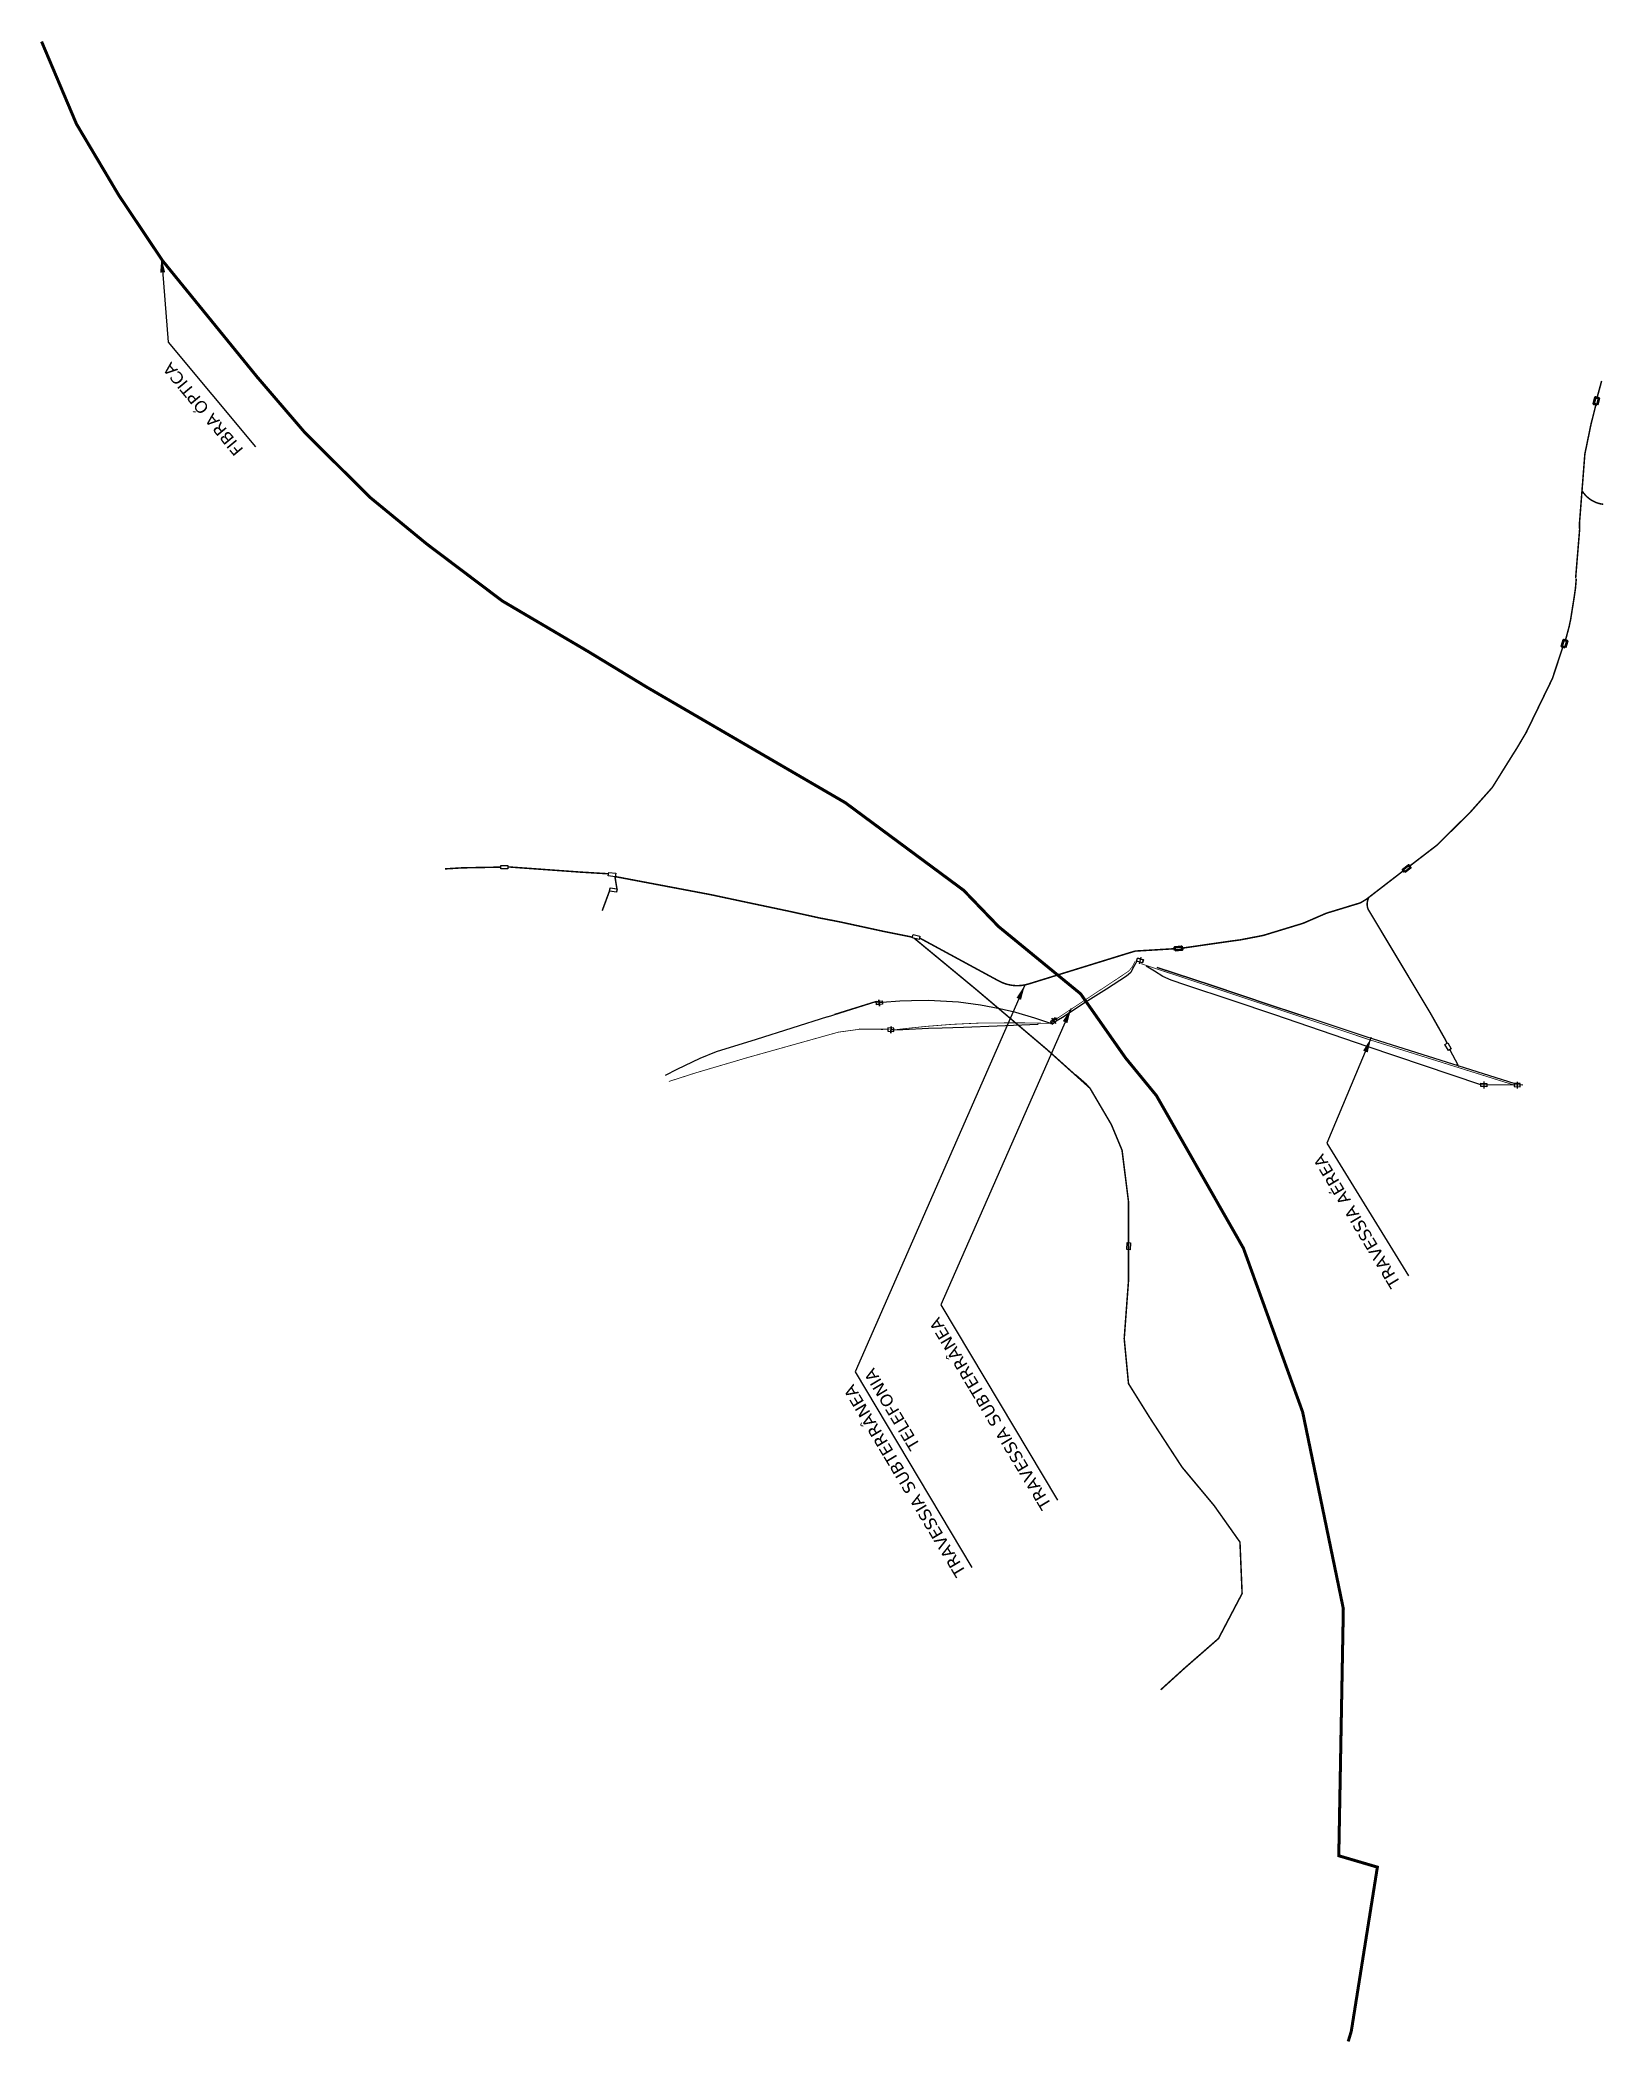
# Model space of a CAD drawing. Header units: metres. Extents: x 288740 to 329917, y 7396742 to 7465143.
# Drawn here: x 321565 to 322084, y 7404410 to 7405075 of the extents above; entities that cross this region are included whole.
import ezdxf

# ---------------------------------------------------------------- set-up
doc = ezdxf.new("R2010")
doc.units = ezdxf.units.M
doc.header["$LTSCALE"] = 10
for name, color, linetype in [('DUTO_CABO ÓPTICO', 31, 'Continuous'), ('DUTO_CABO ÓPTICO_TEXTOS', 2, 'Continuous'), ('DUTOS_ELETROPAULO', 80, 'Continuous'), ('DUTOS_LINHAS DE ALTA TENSÃO_TEXTOS', 2, 'Continuous'), ('DUTOS_TELEFONIA', 162, 'Continuous')]:
    doc.layers.add(name, color=color, linetype=linetype)
doc.styles.get("Standard").update_dxf_attribs({"font": 'arial.ttf'})
doc.dimstyles.new('ISO-25', dxfattribs={"dimtxt": 2.5, "dimasz": 2.5, "dimexe": 1.25, "dimexo": 0.625, "dimtad": 1, "dimtxsty": 'Standard', "dimcen": 2.5, "dimadec": 0, "dimazin": 0, "dimtfac": 1, "dimtmove": 0, "dimatfit": 3, "dimfxl": 1, "dimarcsym": 0})

msp = doc.modelspace()

# ---------------------------------------------------------------- texts
at = {"layer": 'DUTO_CABO ÓPTICO_TEXTOS', "color": 2, "insert": (321629.51, 7404936.59), "char_height": 4, "width": 134.3881, "attachment_point": 1, "rotation": 129.60311}
msp.add_mtext('\\A1;{\\fVerdana|b0|i0|c0|p34;FIBRA ÓPTICA}', dxfattribs=at)
at = {"layer": 'DUTOS_LINHAS DE ALTA TENSÃO_TEXTOS', "color": 2, "char_height": 4, "width": 134.3881, "attachment_point": 1, "rotation": 120.94607}
for s, insert in [('\\A1;{\\fVerdana|b0|i0|c0|p34;TRAVESSIA AÉREA }', (322013.08, 7404660.37, -16)), ('\\A1;{\\fVerdana|b0|i0|c0|p34;TRAVESSIA SUBTERRÂNEA }', (321897.25, 7404586.81)), ('\\A1;{\\fVerdana|b0|i0|c0|p34;TELEFONIA}', (321853.66, 7404606.56)), ('\\A1;{\\fVerdana|b0|i0|c0|p34;TRAVESSIA SUBTERRÂNEA }', (321868.86, 7404564.52))]:
    msp.add_mtext(s, dxfattribs=dict(at, insert=insert))

# ---------------------------------------------------------------- hatches: boundary and pattern name
at = {"layer": 'DUTOS_TELEFONIA'}
h = msp.add_hatch(color=256, dxfattribs=at)
h.paths.add_polyline_path([(322035.69, 7404734.09), (322035.09, 7404735.19), (322034.81, 7404735.04)])
h.paths.add_polyline_path([(322035.69, 7404734.09), (322035.36, 7404735.34), (322035.09, 7404735.19)])

# ---------------------------------------------------------------- linework, layer by layer
at = {"layer": 'DUTO_CABO ÓPTICO', "const_width": 1}
msp.add_lwpolyline([(321565.39, 7405074.52), (321576.96, 7405047.18), (321591.02, 7405023.51), (321605.59, 7405001.73), (321636.96, 7404963.16), (321652.83, 7404944.67), (321674.52, 7404923.14), (321693.19, 7404907.8), (321718.3, 7404888.86), (321746.78, 7404872.09), (321766.18, 7404860.3), (321832.1, 7404821.92), (321871.35, 7404792.86), (321882.96, 7404780.81), (321910.17, 7404758.5), (321925.07, 7404737.24), (321935.33, 7404724.72), (321964.19, 7404674.1), (321983.85, 7404619.71), (321997.35, 7404554.43), (321995.84, 7404472.45), (322008.65, 7404468.68), (321999.99, 7404414.21), (321998.97, 7404410.83)], dxfattribs=at)
at = {"layer": 'DUTOS_ELETROPAULO', "const_width": 0.25}
msp.add_lwpolyline([(321928.25, 7404769.29), (321927.33, 7404767.47), (321926.12, 7404766.03), (321922.24, 7404763.43), (321904.58, 7404751.79), (321901.91, 7404749.98)], dxfattribs=at)
at = {"layer": 'DUTOS_ELETROPAULO'}
for points in [[(321928.8, 7404769.39), (321927.88, 7404767.57), (321927.33, 7404766.57), (321926.79, 7404765.58), (321925.39, 7404764.36), (321918.81, 7404760.09), (321911.66, 7404755.59), (321904.13, 7404750.61), (321902.11, 7404749.39)], [(321930.68, 7404768.77), (321931, 7404769.73), (321929.02, 7404770.33)], [(321930.17, 7404770.64), (321929.55, 7404768.49)], [(322056.87, 7404728.15), (322042.95, 7404728.26), (322005.26, 7404741.05), (321974.63, 7404751.52), (321960.51, 7404756.27), (321945.14, 7404761.36), (321940.17, 7404763.01), (321937.48, 7404764.28), (321934.69, 7404766.01), (321931.9, 7404767.73)], [(322054.02, 7404728.75), (322054.05, 7404727.69), (322056.07, 7404727.66), (322056.04, 7404728.72), (322054.02, 7404728.75), (322005.28, 7404744.09), (321990.65, 7404748.99), (321973.54, 7404754.65), (321953.49, 7404761.32), (321935.62, 7404767.23), (321953.49, 7404761.32), (321973.54, 7404754.65), (321985.97, 7404750.53)], [(321826.18, 7404750.9), (321842.32, 7404755.92), (321828.53, 7404751.63)], [(321900.25, 7404748.68), (321895, 7404750.44), (321888.65, 7404752.28), (321883.4, 7404753.52), (321876.9, 7404754.79), (321869.7, 7404755.72), (321859.7, 7404756.3), (321854.1, 7404756.22), (321850.17, 7404756.08), (321844.37, 7404755.6), (321842.24, 7404755.37)], [(321842.31, 7404755.92), (321844.32, 7404756.12), (321844.42, 7404755.08)], [(321843.27, 7404756.54), (321843.47, 7404754.4), (321843.27, 7404756.54)], [(321826.19, 7404750.9), (321802.52, 7404743.3), (321789.29, 7404739.21), (321783.83, 7404737.01), (321776.19, 7404733.42), (321772.26, 7404731.39)], [(321846.25, 7404746.66), (321836.73, 7404746.72)], [(321846.23, 7404747.17), (321846.21, 7404746.11), (321848.22, 7404745.99), (321848.24, 7404747.05)], [(321847.18, 7404745.46), (321847.26, 7404747.7), (321847.18, 7404745.46)], [(321847.25, 7404746.6), (321847.25, 7404746.6), (321847.25, 7404746.6), (321847.25, 7404746.6), (321851.14, 7404746.62), (321859.65, 7404747.08), (321864.25, 7404747.16), (321871.26, 7404747.38), (321882.49, 7404747.89), (321896.08, 7404748.48)], [(321900.13, 7404749.25), (321901.74, 7404750.54)], [(321900.16, 7404748.55), (321902.44, 7404750.49), (321900.16, 7404748.55)], [(321900.52, 7404750.38), (321901.94, 7404748.65)], [(322043.96, 7404729.35), (322043.94, 7404727.12)], [(322055.03, 7404729.33), (322055.05, 7404727.1)]]:
    msp.add_lwpolyline(points, dxfattribs=at)
for points in [[(321931, 7404769.73), (321930.68, 7404768.77), (321928.7, 7404769.37), (321929.02, 7404770.33)], [(321842.42, 7404754.88), (321842.31, 7404755.92), (321844.32, 7404756.12), (321844.42, 7404755.08)], [(321846.21, 7404746.11), (321848.22, 7404745.99), (321848.24, 7404747.05), (321846.23, 7404747.17)], [(321901.74, 7404750.54), (321900.13, 7404749.25), (321900.74, 7404748.44), (321902.36, 7404749.74)], [(322044.96, 7404728.73), (322044.97, 7404727.67), (322042.95, 7404727.73), (322042.94, 7404728.8)]]:
    msp.add_lwpolyline(points, close=True, dxfattribs=at)
for points in [[(322054.04, 7404728.22, 0.25, 0.25, 0), (322005.28, 7404743.5, 0.25, 0.25, 0), (321953.44, 7404760.82, 0.25, 0.25, 0), (321930.01, 7404768.57, 0, 0, 0)], [(321774.43, 7404728.74, 0, 0, 0), (321774.25, 7404728.66, 0, 0, 0), (321782.9, 7404731.21, 0, 0, 0), (321786.13, 7404732.17, 0, 0, 0), (321817.62, 7404741.29, 0, 0, 0), (321830.4, 7404744.9, 0, 0, 0), (321833.64, 7404745.55, 0, 0, 0), (321837.3, 7404746, 0, 0, 0), (321841.17, 7404746.32, 0, 0, 0), (321846.25, 7404746.66, 0.25, 0.25, 0), (321836.73, 7404746.72, 0.25, 0.25, 0), (321829.78, 7404745.78, 0.25, 0.25, 0), (321800.02, 7404737.45, 0.25, 0.25, 0), (321782.41, 7404732.26, 0.25, 0.25, 0), (321773.54, 7404729.41, 0, 0, 0)], [(321900.3, 7404748.68, 0.25, 0.25, 0), (321890.62, 7404748.88, 0.25, 0.25, 0), (321877.37, 7404748.83, 0.25, 0.25, 0), (321867.62, 7404748.38, 0.25, 0.25, 0), (321859.11, 7404747.71, 0.25, 0.25, 0), (321853.84, 7404747.17, 0.25, 0.25, 0), (321848.27, 7404746.54, 0, 0, 0), (321853.84, 7404747.17, 0, 0, 0), (321859.11, 7404747.71, 0, 0, 0)]]:
    msp.add_lwpolyline(points, format="xyseb", dxfattribs=at)
at = {"layer": 'DUTOS_TELEFONIA', "lineweight": 53, "const_width": 0.5}
for points in [[(322081.55, 7404956.34), (322083.06, 7404961.9)], [(322074.43, 7404896.36), (322074.89, 7404902.04), (322075.75, 7404912.49), (322075.72, 7404914.81), (322077.49, 7404937.61), (322079.52, 7404947.47), (322081.17, 7404954.05)], [(322074.65, 7404896.3), (322074.36, 7404892.95), (322073.98, 7404890.31), (322072.79, 7404882.82), (322072.26, 7404880.3), (322071.05, 7404875.8)], [(322070.2, 7404873.64), (322066.72, 7404863.12), (322058.08, 7404845.34), (322058.08, 7404845.34)], [(322058.1, 7404845.36), (322054.94, 7404840.03), (322053.78, 7404838.2), (322046.79, 7404827), (322039.41, 7404818.7), (322028.37, 7404807.8), (322019.28, 7404800.83)], [(322003.96, 7404789.26), (322004.31, 7404789.46), (322004.96, 7404789.85), (322017.38, 7404799.43)], [(321963.55, 7404776.48), (321970.71, 7404777.86), (321984.01, 7404781.91), (321991.7, 7404785.24), (322002.96, 7404788.67), (322002.98, 7404788.68), (322003.95, 7404789.25)], [(321963.48, 7404776.45), (321960.59, 7404776.06), (321943.76, 7404773.65)]]:
    msp.add_lwpolyline(points, dxfattribs=at)
at = {"layer": 'DUTOS_TELEFONIA', "lineweight": 53}
for points in [[(322081.55, 7404953.95), (322080.46, 7404954.22), (322081.01, 7404956.47), (322082.1, 7404956.21)], [(322070.95, 7404873.41), (322069.88, 7404873.73), (322070.54, 7404875.95), (322071.62, 7404875.63)], [(322017.8, 7404798.88), (322017.12, 7404799.77), (322018.98, 7404801.17), (322019.65, 7404800.27)], [(321941.52, 7404772.85), (321941.39, 7404773.96), (321943.69, 7404774.23), (321943.82, 7404773.11)]]:
    msp.add_lwpolyline(points, close=True, dxfattribs=at)
at = {"layer": 'DUTOS_TELEFONIA', "lineweight": 53, "const_width": 0.5}
for points in [[(322076.57, 7404925.44, 0.228737), (322083.58, 7404920.96)], [(322005.81, 7404790.49, 0.222832), (322005.61, 7404786.5), (322005.88, 7404786.05), (322026.23, 7404752.1), (322031.01, 7404743.63), (322031.81, 7404742.13)], [(321856.7, 7404777.05), (321883.06, 7404762.75, 0.201963), (321892.94, 7404761.78), (321926.13, 7404772.04), (321928.24, 7404772.66, -0.056898), (321928.47, 7404772.7), (321941.45, 7404773.47)]]:
    msp.add_lwpolyline(points, format="xyb", dxfattribs=at)
at = {"layer": 'DUTOS_TELEFONIA', "const_width": 0.5}
for points in [[(321717.76, 7404800.55), (321704.98, 7404800.31), (321699.27, 7404799.96)], [(321753.45, 7404798.34), (321744.29, 7404798.89), (321720.21, 7404800.62)], [(321753.83, 7404792.6), (321751.43, 7404786.1)], [(321755.66, 7404797.31), (321756.29, 7404793.45)], [(321854.4, 7404777.3), (321845.32, 7404779.11), (321830.02, 7404782.43), (321823.47, 7404783.69), (321813.82, 7404785.82), (321798.51, 7404789.05), (321787.39, 7404791.42), (321755.7, 7404797.41)], [(321854.93, 7404776.96), (321875.56, 7404759.9), (321899.03, 7404740), (321913.26, 7404727.21), (321920.37, 7404715.12), (321923.92, 7404706.6), (321926.06, 7404689.54), (321926.06, 7404663.24), (321924.64, 7404644.05), (321926.06, 7404629.13), (321933.17, 7404617.76), (321943.84, 7404601.41), (321954.51, 7404588.62), (321963.05, 7404576.54), (321963.76, 7404559.48), (321955.93, 7404544.55), (321944.55, 7404534.6), (321936.73, 7404527.5)]]:
    msp.add_lwpolyline(points, dxfattribs=at)
at = {"layer": 'DUTOS_TELEFONIA'}
for points in [[(321717.82, 7404800.02), (321717.83, 7404801.14), (321720.15, 7404801.12), (321720.14, 7404800)], [(321753.45, 7404797.64), (321753.58, 7404798.75), (321755.89, 7404798.49), (321755.76, 7404797.37)], [(321753.85, 7404792.6), (321754.03, 7404793.71), (321756.32, 7404793.34), (321756.14, 7404792.23)], [(321753.9, 7404792.57), (321754.08, 7404793.67), (321756.37, 7404793.3), (321756.19, 7404792.19)], [(321854.31, 7404777.13), (321854.61, 7404778.21), (321856.85, 7404777.59), (321856.55, 7404776.51)], [(322031.08, 7404741.73), (322032.06, 7404742.27), (322033.18, 7404740.24), (322032.2, 7404739.7)], [(321925.63, 7404675.95), (321926.74, 7404675.88), (321926.6, 7404673.57), (321925.48, 7404673.64)]]:
    msp.add_lwpolyline(points, close=True, dxfattribs=at)
msp.add_lwpolyline([(322032.66, 7404739.95), (322035.3, 7404734.9)], dxfattribs=at)
msp.add_lwpolyline([(321912.81, 7404727.65, 0.081692), (321912.18, 7404728.39), (321908.57, 7404731.46)], format="xyb", dxfattribs=at)

msp.set_redraw_order([(e.dxf.handle, doc.entitydb.next_handle()) for e in msp.query("TEXT MTEXT ATTDEF DIMENSION ARC_DIMENSION")])  # texts and dimensions are drawn at this point

# ---------------------------------------------------------------- leaders
at = {"layer": 'DUTO_CABO ÓPTICO_TEXTOS', "color": 2}
msp.add_leader([(321605.16, 7405002.89), (321607.41, 7404974.74), (321636.4, 7404940.06)], dimstyle='ISO-25', override={"dimscale": 2}, dxfattribs=at)
at = {"layer": 'DUTOS_LINHAS DE ALTA TENSÃO_TEXTOS', "color": 2}
for points in [[(321891.66, 7404761.41), (321835.34, 7404633), (321874.11, 7404568.17)], [(321907.04, 7404753.68), (321863.74, 7404655.29), (321902.5, 7404590.46)], [(322006.61, 7404743.95, -16), (321991.9, 7404708.9, -16), (322018.93, 7404664.9, -16)]]:
    msp.add_leader(points, dimstyle='ISO-25', override={"dimscale": 2}, dxfattribs=at)

doc.saveas('drawing.dxf')
